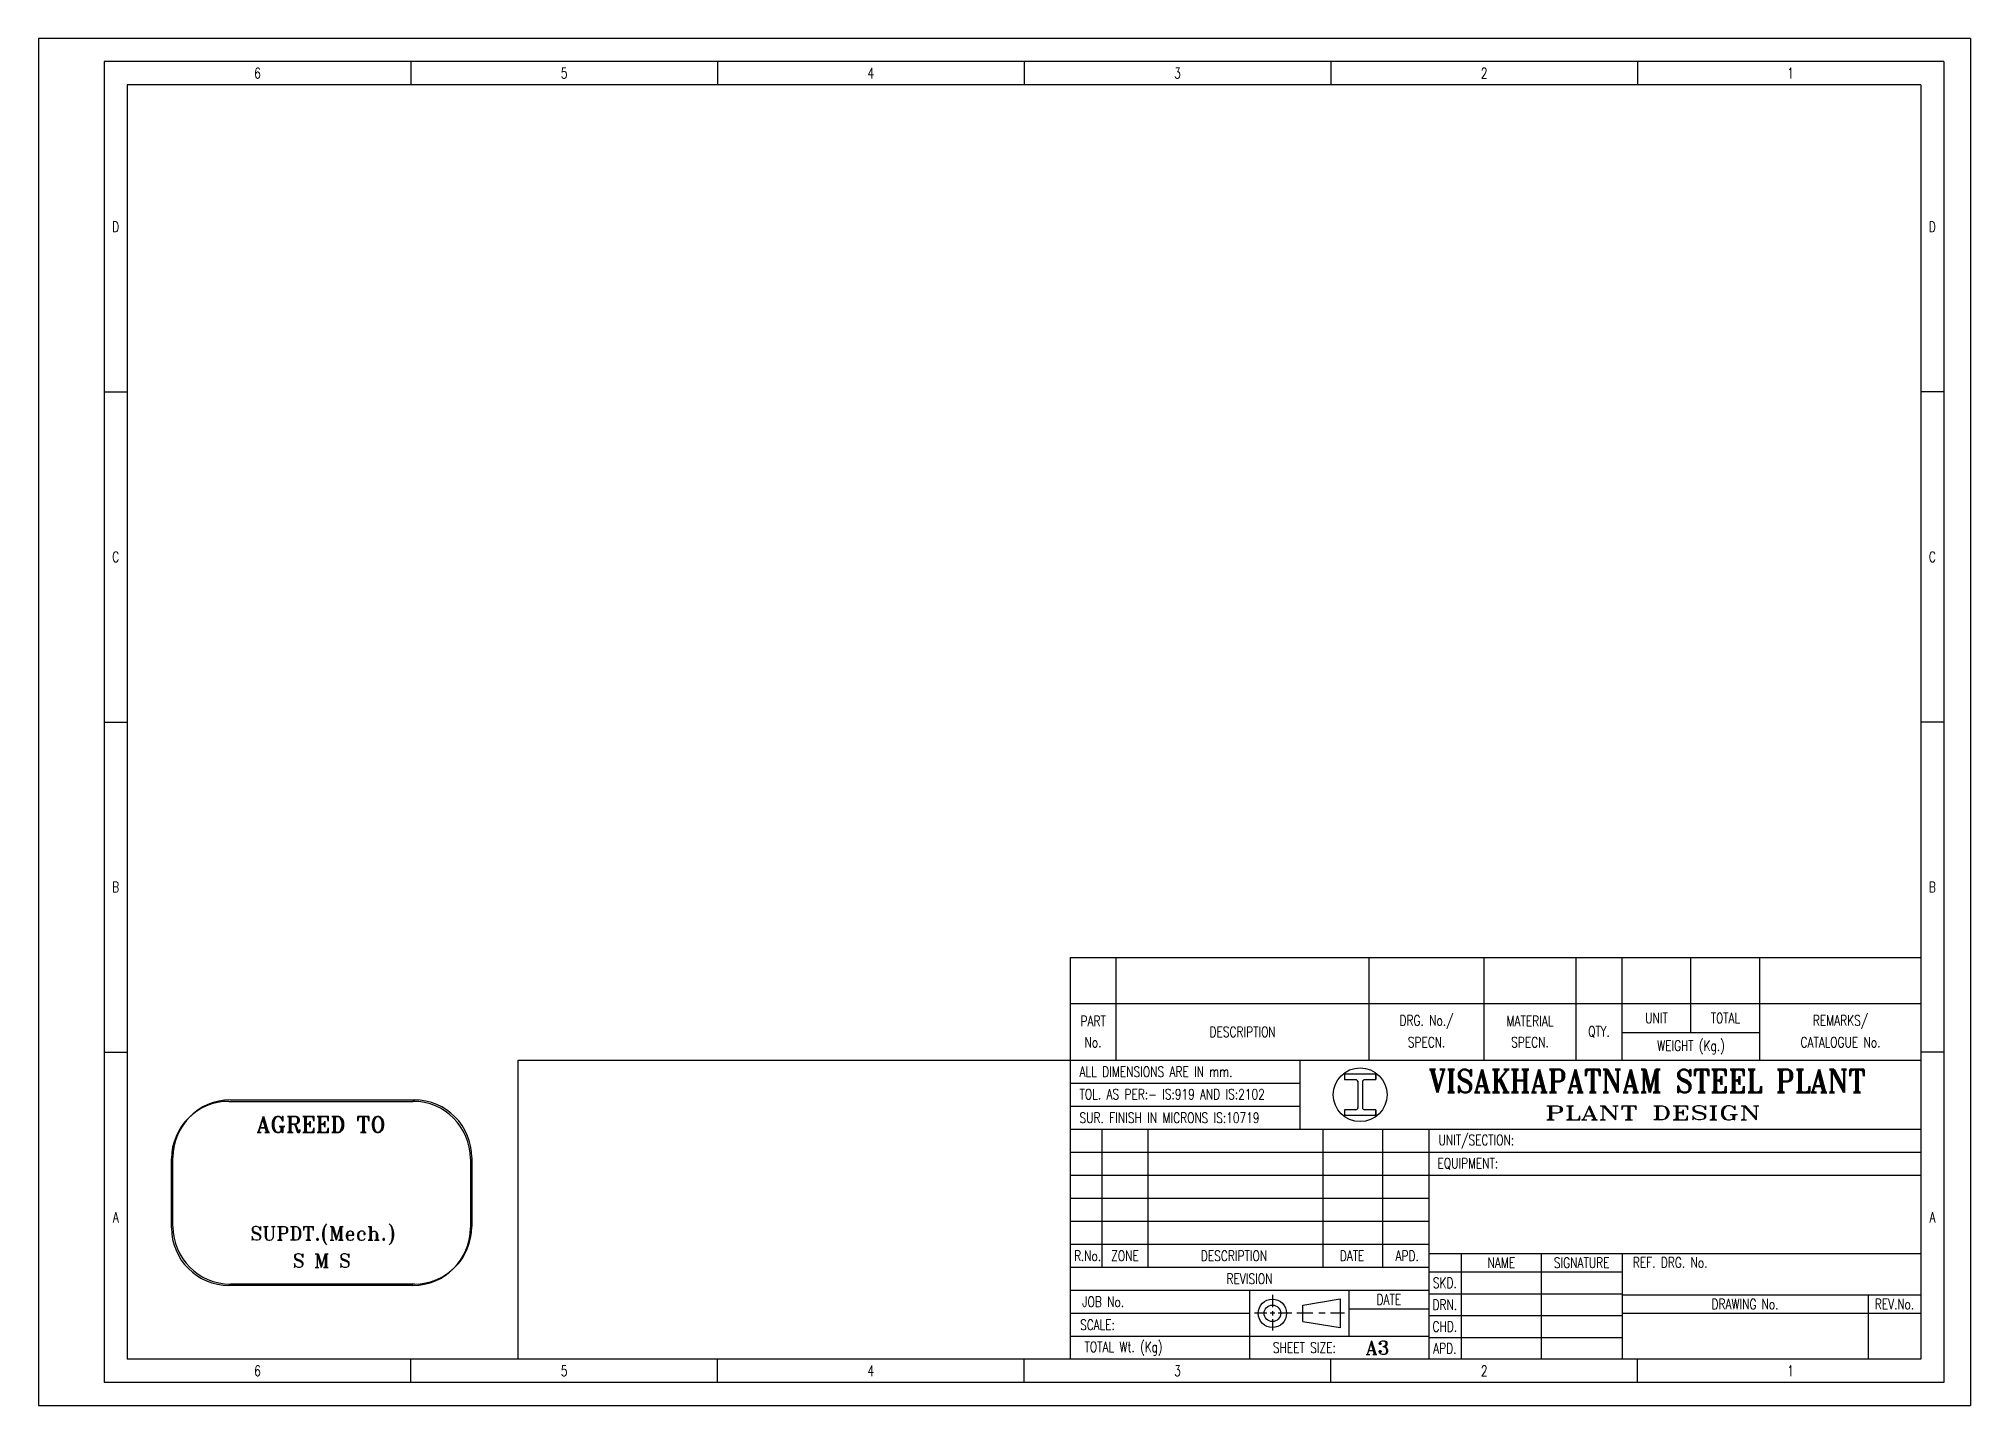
# Model space of a CAD drawing. Extents: x -2528 to 6089, y -2362 to 1067.
# Drawn here: x 2380 to 2800, y -1877 to -1580 of the extents above; entities that cross this region are included whole.
import ezdxf
from ezdxf.enums import TextEntityAlignment as Align

# ---------------------------------------------------------------- set-up
doc = ezdxf.new("R2010")
doc.units = 0
doc.header["$LTSCALE"] = 16
doc.header["$MEASUREMENT"] = 0
doc.linetypes.add('C8', pattern=[0.39, 0.3, -0.03, 0.03, -0.03])
doc.layers.get('0').update_dxf_attribs({"linetype": 'CONTINUOUS'})
doc.layers.add('DIM', color=2, linetype='CONTINUOUS')
doc.layers.add('TEXT', color=4, linetype='CONTINUOUS')
doc.styles.add('ROMANS', font='ROMANS.shx', dxfattribs={"width": 0.75, "height": 2.5})
doc.styles.add('ROMANT', font='ROMANT.shx', dxfattribs={"width": 0.75, "height": 2.75})

msp = doc.modelspace()

# ---------------------------------------------------------------- texts
at = {"color": 2, "style": 'ROMANS', "width": 0.75}
for s, p in [('6', (2427.5529545, -1587.51706)), ('5', (2494.2199545, -1587.51706)), ('4', (2560.8869545, -1587.51706)), ('3', (2627.5539545, -1587.51706)), ('2', (2694.2209545, -1587.51706)), ('1', (2760.8879545, -1587.51706)), ('D', (2396.7194545, -1620.89206)), ('D', (2791.7173427, -1620.89206)), ('C', (2396.7194545, -1692.64206)), ('C', (2791.7173427, -1692.64206)), ('B', (2396.7194545, -1764.39206)), ('B', (2791.7173427, -1764.39206)), ('UNIT/SECTION:', (2692.5507165, -1819.51706)), ('EQUIPMENT:', (2690.7011486, -1824.51706)), ('A', (2396.7194545, -1836.14206)), ('A', (2791.7173427, -1836.14206)), ('R.No.', (2608.0381976, -1844.51706)), ('ZONE', (2616.185255, -1844.51706)), ('DESCRIPTION', (2639.8483567, -1844.51706)), ('DATE', (2665.5168058, -1844.51706)), ('APD.', (2677.5381976, -1844.51706)), ('SKD.', (2685.7173427, -1850.39206)), ('JOB No.', (2611.4380317, -1854.51706)), ('DRN.', (2685.7173427, -1855.14206)), ('SCALE:', (2610.1786147, -1859.5120531)), ('CHD.', (2685.7173427, -1859.89206)), ('TOTAL Wt. (Kg)', (2615.8459889, -1864.4820104)), ('SHEET SIZE:', (2655.1608444, -1864.4820104)), ('APD.', (2685.7173427, -1864.64206)), ('6', (2427.5529545, -1869.51706)), ('5', (2494.2199545, -1869.51706)), ('4', (2560.8869545, -1869.51706)), ('3', (2627.5539545, -1869.51706)), ('2', (2694.2209545, -1869.51706)), ('1', (2760.8879545, -1869.51706))]:
    msp.add_text(s, height=2.25, dxfattribs=at).set_placement(p, align=Align.MIDDLE)
at = {"style": 'ROMANS', "width": 0.75}
for s, p in [('PART', (2609.2173427, -1793.5141938)), ('DRG. No./', (2681.7173427, -1793.5141938)), ('MATERIAL', (2704.2173427, -1793.5141938)), ('UNIT', (2731.7173427, -1792.8549629)), ('TOTAL', (2746.7173427, -1792.8549629)), ('REMARKS/', (2771.7173427, -1793.5141938)), ('No.', (2609.2173427, -1798.121704)), ('DESCRIPTION', (2641.7173427, -1795.8549629)), ('SPECN.', (2681.7173427, -1798.121704)), ('SPECN.', (2704.2173427, -1798.121704)), ('QTY.', (2719.2173427, -1795.8549629)), ('WEIGHT (Kg.)', (2739.2173427, -1799.01706)), ('CATALOGUE No.', (2771.7173427, -1798.121704)), ('NAME', (2697.9673427, -1846.01706)), ('SIGNATURE', (2715.4673427, -1846.01706)), ('REF. DRG. No.', (2734.6731612, -1845.9718922)), ('REVISION', (2643.2173427, -1849.51706)), ('DATE', (2673.532078, -1854.01706)), ('DRAWING No.', (2750.9673427, -1855.01706)), ('REV.No.', (2783.4673427, -1855.01706))]:
    msp.add_text(s, height=2.25, dxfattribs=at).set_placement(p, align=Align.MIDDLE)
at = {"color": 2, "linetype": 'Continuous', "style": 'ROMANS', "width": 0.75}
msp.add_text('ALL DIMENSIONS ARE IN mm.', height=2.25, dxfattribs=at).set_placement((2606.2852539, -1805.6363039))
at = {"color": 2, "style": 'ROMANS', "width": 0.75}
for s, p in [('TOL. AS PER:- IS:919 AND IS:2102', (2606.2852539, -1810.541424)), ('SUR. FINISH IN MICRONS IS:10719', (2606.2852539, -1815.6575403))]:
    msp.add_text(s, height=2.25, dxfattribs=at).set_placement(p)
at = {"style": 'ROMANT', "width": 1.338677}
msp.add_text('PLANT DESIGN', height=3, dxfattribs=at).set_placement((2707.4976539, -1814.9482089), (2754.3513661, -1814.9482089), align=Align.FIT)
at = {"style": 'ROMANT'}
for s, p in [('SUPDT.(Mech.)', (2441.7445846, -1839.8716807)), ('S M S', (2441.5186527, -1845.5584064))]:
    msp.add_text(s, height=3, dxfattribs=at).set_placement(p, align=Align.MIDDLE)
msp.add_text('A3', height=3, dxfattribs=at).set_placement((2668.4866212, -1865.9707198))
at = {"layer": 'DIM', "color": 7, "style": 'ROMANT'}
msp.add_text('AGREED TO', height=3.5, dxfattribs=at).set_placement((2441.3465016, -1815.9765372), align=Align.MIDDLE)
at = {"layer": 'TEXT', "color": 7, "style": 'ROMANT', "width": 0.776265}
msp.add_text('VISAKHAPATNAM STEEL PLANT', height=5, dxfattribs=at).set_placement((2682.1948787, -1809.0495482), (2777.1948787, -1809.0495482), align=Align.FIT)

# ---------------------------------------------------------------- linework, layer by layer
for p, q in [((2794.2173427, -1585.01706), (2394.2194545, -1585.01706)), ((2394.2194545, -1585.01706), (2394.2194545, -1872.01706)), ((2794.2173427, -1585.01706), (2794.2173427, -1872.01706)), ((2789.2173427, -1590.01706), (2399.2194545, -1590.01706)), ((2399.2194545, -1590.01706), (2399.2194545, -1867.01706)), ((2789.2173427, -1590.01706), (2789.2173427, -1867.01706)), ((2604.2173427, -1779.6928658), (2604.2173427, -1867.01706)), ((2614.2173427, -1802.01706), (2614.2173427, -1779.6928658)), ((2669.2173427, -1802.01706), (2669.2173427, -1779.6928658)), ((2694.2173427, -1802.01706), (2694.2173427, -1779.6928658)), ((2714.2173427, -1802.01706), (2714.2173427, -1779.6928658)), ((2724.2173427, -1802.01706), (2724.2173427, -1779.6928658)), ((2739.2173427, -1796.01706), (2739.2173427, -1779.6928658)), ((2754.2173427, -1802.01706), (2754.2173427, -1779.6928658)), ((2604.2173427, -1789.6928658), (2789.2173427, -1789.6928658)), ((2724.2173427, -1796.01706), (2754.2173427, -1796.01706)), ((2484.2173427, -1867.01706), (2484.2173427, -1802.01706)), ((2654.2173427, -1817.01706), (2654.2173427, -1802.01706)), ((2421.3465016, -1810.9555436), (2461.3465016, -1810.9555436)), ((2421.6465016, -1810.6555436), (2461.6465016, -1810.6555436)), ((2611.2173427, -1847.01706), (2611.2173427, -1817.01706)), ((2621.2173427, -1847.01706), (2621.2173427, -1817.01706)), ((2659.2173427, -1847.01706), (2659.2173427, -1817.01706)), ((2672.2173427, -1847.01706), (2672.2173427, -1817.01706)), ((2408.8465016, -1838.4555436), (2408.8465016, -1823.4555436)), ((2409.1465016, -1838.1555436), (2409.1465016, -1823.1555436)), ((2473.8465016, -1823.4555436), (2473.8465016, -1838.4555436)), ((2474.1465016, -1823.1555436), (2474.1465016, -1838.1555436)), ((2604.2173427, -1847.01706), (2682.2173427, -1847.01706)), ((2689.2173427, -1844.01706), (2689.2173427, -1867.01706)), ((2706.7173427, -1867.01706), (2706.7173427, -1844.01706)), ((2724.2173427, -1844.01706), (2724.2173427, -1867.01706)), ((2461.3465016, -1850.9555436), (2421.3465016, -1850.9555436)), ((2461.6465016, -1850.6555436), (2421.6465016, -1850.6555436)), ((2604.2173427, -1852.01706), (2682.2173427, -1852.01706)), ((2664.8468134, -1852.01706), (2664.8468134, -1862.01706)), ((2682.2173427, -1848.01706), (2724.2173427, -1848.01706)), ((2654.8543264, -1855.2140171), (2662.9368134, -1853.8833402)), ((2654.8543264, -1858.780231), (2654.8543264, -1855.2140171)), ((2662.9368134, -1853.8833402), (2662.9368134, -1860.1507797)), ((2682.2173427, -1852.76706), (2689.2173427, -1852.76706)), ((2777.7173427, -1853.01706), (2777.7173427, -1867.01706)), ((2654.8543264, -1858.780231), (2662.9368134, -1860.1109079)), ((2682.2173427, -1857.51706), (2689.2173427, -1857.51706)), ((2682.2173427, -1862.26706), (2689.2173427, -1862.26706)), ((2789.2173427, -1867.01706), (2399.2194545, -1867.01706)), ((2794.2173427, -1872.01706), (2394.2194545, -1872.01706))]:
    msp.add_line(p, q)
at = {"color": 2}
for p, q in [((2460.8864545, -1585.01706), (2460.8864545, -1590.01706)), ((2527.5534545, -1585.01706), (2527.5534545, -1590.01706)), ((2594.2204545, -1585.01706), (2594.2204545, -1590.01706)), ((2660.8874545, -1585.01706), (2660.8874545, -1590.01706)), ((2727.5544545, -1585.01706), (2727.5544545, -1590.01706)), ((2394.2194545, -1656.76706), (2399.2194545, -1656.76706)), ((2794.2173427, -1656.76706), (2789.2173427, -1656.76706)), ((2394.2194545, -1728.51706), (2399.2194545, -1728.51706)), ((2794.2173427, -1728.51706), (2789.2173427, -1728.51706)), ((2604.2173427, -1779.6928658), (2789.2173427, -1779.6928658)), ((2394.2194545, -1800.26706), (2399.2194545, -1800.26706)), ((2794.2173427, -1800.26706), (2789.2173427, -1800.26706)), ((2664.8468134, -1856.01706), (2682.2173427, -1856.01706)), ((2604.2173427, -1857.01706), (2643.2173427, -1857.01706)), ((2460.8864545, -1872.01706), (2460.8864545, -1867.01706)), ((2527.5534545, -1872.01706), (2527.5534545, -1867.01706)), ((2594.2204545, -1872.01706), (2594.2204545, -1867.01706)), ((2660.8874545, -1872.01706), (2660.8874545, -1867.01706)), ((2727.5544545, -1872.01706), (2727.5544545, -1867.01706))]:
    msp.add_line(p, q, dxfattribs=at)
at = {"color": 7}
msp.add_line((2484.2173427, -1802.01706), (2604.2173427, -1802.01706), dxfattribs=at)
at = {"color": 7, "linetype": 'Continuous'}
for p, q in [((2604.2173427, -1802.01706), (2789.2173427, -1802.01706)), ((2604.2173427, -1817.01706), (2789.2173427, -1817.01706)), ((2682.2173427, -1817.01706), (2682.2173427, -1867.01706)), ((2682.2173427, -1827.01706), (2789.2173427, -1827.01706)), ((2604.2173427, -1842.01706), (2682.2173427, -1842.01706)), ((2682.2173427, -1844.01706), (2789.2173427, -1844.01706)), ((2643.2173427, -1852.01706), (2643.2173427, -1867.01706)), ((2724.2173427, -1853.01706), (2789.2173427, -1853.01706)), ((2724.2173427, -1857.01706), (2789.2173427, -1857.01706)), ((2643.2173427, -1862.01706), (2682.2173427, -1862.01706))]:
    msp.add_line(p, q, dxfattribs=at)
at = {"color": 2, "linetype": 'Continuous'}
for p, q in [((2682.2173427, -1822.01706), (2789.2173427, -1822.01706)), ((2604.2173427, -1862.01706), (2643.2173427, -1862.01706))]:
    msp.add_line(p, q, dxfattribs=at)
at = {"color": 2, "linetype": 'C8'}
for p, q in [((2648.2075443, -1853.031707), (2648.2075443, -1855.7118878)), ((2646.9817167, -1857.01706), (2644.3357428, -1857.01706)), ((2648.7208472, -1857.01706), (2647.742586, -1857.01706)), ((2648.2075443, -1856.5265548), (2648.2075443, -1857.504156)), ((2648.2075443, -1858.2645116), (2648.2075443, -1860.7496328)), ((2652.4164971, -1857.01706), (2649.4817151, -1857.01706)), ((2656.9817116, -1857.01706), (2653.5034535, -1857.01706)), ((2663.8532085, -1857.01706), (2660.8404065, -1857.01706))]:
    msp.add_line(p, q, dxfattribs=at)
at = {"color": 7}
msp.add_circle((2667.2829104, -1809.51706), 5.85, dxfattribs=at)
for radius in [3.0841069, 1.8030429]:
    msp.add_circle((2648.2075443, -1857.01706), radius)
for centre, start, end in [((2421.3465016, -1823.4555436), 90, 180), ((2421.6465016, -1823.1555436), 90, 180), ((2461.3465016, -1823.4555436), 0, 90), ((2461.6465016, -1823.1555436), 0, 90), ((2421.3465016, -1838.4555436), 180, 270), ((2421.6465016, -1838.1555436), 180, 270), ((2461.3465016, -1838.4555436), 270, 0), ((2461.6465016, -1838.1555436), 270, 0)]:
    msp.add_arc(centre, 12.5, start, end)
at = {"layer": 'DIM', "color": 2}
for p, q in [((2799.9594545, -1580.01706), (2379.9594545, -1580.01706)), ((2379.9594545, -1580.01706), (2379.9594545, -1877.01706)), ((2799.9594545, -1580.01706), (2799.9594545, -1877.01706)), ((2604.2173427, -1807.01706), (2654.2173427, -1807.01706)), ((2604.2173427, -1812.01706), (2654.2173427, -1812.01706)), ((2604.2173427, -1822.01706), (2682.2173427, -1822.01706)), ((2604.2173427, -1827.01706), (2682.2173427, -1827.01706)), ((2604.2173427, -1832.01706), (2682.2173427, -1832.01706)), ((2604.2173427, -1837.01706), (2682.2173427, -1837.01706)), ((2689.2173427, -1852.76706), (2724.2173427, -1852.76706)), ((2689.2173427, -1857.51706), (2724.2173427, -1857.51706)), ((2689.2173427, -1862.26706), (2724.2173427, -1862.26706)), ((2379.9594545, -1877.01706), (2799.9594545, -1877.01706))]:
    msp.add_line(p, q, dxfattribs=at)
at = {"layer": 'DIM', "color": 2, "linetype": 'C8'}
msp.add_line((2659.6447549, -1857.01706), (2658.2860598, -1857.01706), dxfattribs=at)
at = {"layer": 'TEXT', "color": 7}
for p, q in [((2670.7176552, -1805.01706), (2663.8481657, -1805.01706)), ((2663.8481657, -1805.01706), (2663.8481657, -1806.26706)), ((2670.7176552, -1805.01706), (2670.7176552, -1806.14206)), ((2670.7176552, -1806.26706), (2670.7176552, -1805.01706)), ((2666.3329104, -1806.26706), (2663.8481657, -1806.26706)), ((2666.7829104, -1806.59206), (2666.7829104, -1812.44206)), ((2667.7829104, -1806.59206), (2667.7829104, -1812.44206)), ((2670.7176552, -1806.26706), (2668.2329104, -1806.26706)), ((2666.3329104, -1812.76706), (2663.8481657, -1812.76706)), ((2663.8481657, -1812.76706), (2663.8481657, -1814.01706)), ((2670.7176552, -1814.01706), (2663.8481657, -1814.01706)), ((2670.7176552, -1812.76706), (2668.2329104, -1812.76706)), ((2670.7176552, -1812.76706), (2670.7176552, -1814.01706)), ((2670.7176552, -1814.01706), (2670.7176552, -1812.89206))]:
    msp.add_line(p, q, dxfattribs=at)
for centre, start, end in [((2666.3329104, -1806.71706), 0, 90), ((2668.2329104, -1806.71706), 90, 180), ((2666.3329104, -1812.31706), 270, 0), ((2668.2329104, -1812.31706), 180, 270)]:
    msp.add_arc(centre, 0.45, start, end, dxfattribs=at)

msp.set_redraw_order([(e.dxf.handle, doc.entitydb.next_handle()) for e in msp.query("TEXT MTEXT ATTDEF DIMENSION ARC_DIMENSION")])  # texts and dimensions are drawn at this point

doc.saveas('drawing.dxf')
